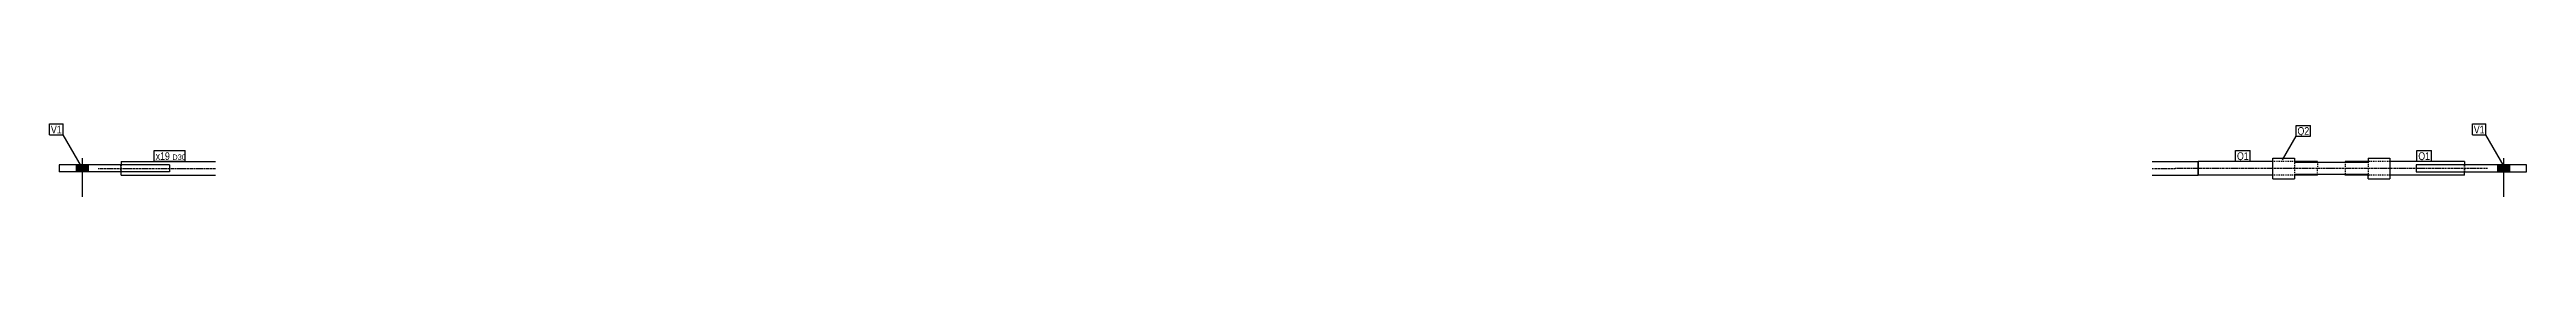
# Model space of a CAD drawing. Header units: millimetres. Extents: x 12 to 17190, y -28 to 354.
# Drawn here: x 11795 to 17190, y -28 to 131 of the extents above; entities that cross this region are included whole.
import ezdxf

# ---------------------------------------------------------------- set-up
doc = ezdxf.new("R2010")
doc.units = ezdxf.units.MM
doc.linetypes.add('DXK_LINE_DOT2', pattern=[3.9198, 1.9599, -1.9599])
doc.linetypes.add('DXK_LINE_DOT3', pattern=[5.9187, 2.979, -0.9799, 0.9799, -0.9799])
doc.layers.add('STÅL', color=7, linetype='Continuous')
doc.layers.add('TEKST', color=7, linetype='Continuous')
doc.styles.add('Arial Narrow', font='ARIALN.TTF', dxfattribs={"height": 0.2})

msp = doc.modelspace()

# ---------------------------------------------------------------- hatches: boundary and pattern name
at = {"layer": 'STÅL', "linetype": 'Continuous'}
for points in [[(11852.9, 27), (11878.9, 27), (11878.9, 42), (11852.9, 42)], [(17153, 42), (17127, 42), (17127, 27), (17153, 27)]]:
    msp.add_hatch(color=96, dxfattribs=at).paths.add_polyline_path(points)

# ---------------------------------------------------------------- linework, layer by layer
at = {"layer": 'STÅL', "color": 96, "linetype": 'Continuous'}
for p, q in [((11865.9, 57), (11865.9, -28)), ((17140, 57), (17140, -28)), ((11852.9, 42), (11852.9, 27)), ((11878.9, 42), (11878.9, 27)), ((17127, 42), (17127, 27)), ((17153, 42), (17153, 27))]:
    msp.add_line(p, q, dxfattribs=at)
at = {"layer": 'STÅL', "color": 2, "linetype": 'Continuous'}
for p, q in [((16637.5, 57), (16685, 57)), ((16637.5, 12), (16637.5, 57)), ((16685, 57), (16685, 47.7)), ((16845, 57), (16892.5, 57)), ((16845, 57), (16845, 47.7)), ((16892.5, 57), (16892.5, 12)), ((12055.9, 42), (11815.9, 42)), ((11815.9, 42), (11815.9, 27)), ((12055.9, 27), (11815.9, 27)), ((11950.9, 49.5), (12155.9, 49.5)), ((11950.9, 49.5), (11950.9, 42)), ((11950.9, 19.5), (11950.9, 27)), ((11950.9, 19.5), (12155.9, 19.5)), ((12055.9, 42), (12055.9, 27)), ((16375, 49.5), (16475, 49.5)), ((16375, 19.5), (16475, 19.5)), ((16637.5, 49.5), (16475, 49.5)), ((16475, 19.5), (16475, 49.5)), ((16475, 49.5), (16475, 27)), ((16475, 27), (16475, 19.5)), ((16637.5, 19.5), (16475, 19.5)), ((16637.5, 12), (16685, 12)), ((16735, 49.5), (16685, 49.5)), ((16845, 47.7), (16685, 47.7)), ((16845, 21.3), (16685, 21.3)), ((16685, 21.3), (16685, 12)), ((16735, 19.5), (16685, 19.5)), ((16735, 47.7), (16735, 49.5)), ((16735, 19.5), (16735, 21.3)), ((16845, 49.5), (16795, 49.5)), ((16795, 49.5), (16795, 47.7)), ((16795, 19.5), (16795, 21.3)), ((16845, 19.5), (16795, 19.5)), ((16845, 12), (16845, 21.3)), ((16845, 12), (16892.5, 12)), ((17055, 49.5), (16892.5, 49.5)), ((17055, 19.5), (16892.5, 19.5)), ((17190, 42), (16950, 42)), ((16950, 42), (16950, 27)), ((16950, 27), (17190, 27)), ((17055, 49.5), (17055, 42)), ((17055, 19.5), (17055, 27)), ((17190, 27), (17190, 42))]:
    msp.add_line(p, q, dxfattribs=at)
at = {"layer": 'STÅL', "color": 7, "linetype": 'DXK_LINE_DOT2'}
for p, q in [((16685, 54), (16685, 21.3)), ((11949.9, 27), (11949.9, 42)), ((11950.9, 42), (11950.9, 27)), ((16685, 49.5), (16637.5, 49.5)), ((16685, 19.5), (16637.5, 19.5)), ((16735, 47.5), (16735, 47.7)), ((16735, 47.5), (16735, 34.5)), ((16735, 21.3), (16735, 34.5)), ((16795, 47.7), (16795, 21.3)), ((16892.5, 49.5), (16845, 49.5)), ((16845, 47.7), (16845, 15)), ((16892.5, 19.5), (16845, 19.5)), ((17055, 27), (17055, 42)), ((17056, 27), (17056, 42))]:
    msp.add_line(p, q, dxfattribs=at)
at = {"layer": 'STÅL', "color": 7, "linetype": 'DXK_LINE_DOT3'}
for p, q in [((11900.9, 34.5), (12155.9, 34.5)), ((16375, 34.5), (16425, 34.5)), ((16745, 34.5), (16425, 34.5)), ((17105, 34.5), (16745, 34.5))]:
    msp.add_line(p, q, dxfattribs=at)

# ---------------------------------------------------------------- wipeouts: each hides what was drawn before it
at = {"color": 0}
for points in [[(11821.2, 111), (11821.2, 128.5), (11797.7, 128.5), (11797.7, 111)], [(16716.8, 108), (16716.8, 125.5), (16691.3, 125.5), (16691.3, 108)], [(17098.7, 111), (17098.7, 128.5), (17075.3, 128.5), (17075.3, 111)]]:
    msp.add_wipeout(points, dxfattribs=at).dxf.layer = 'TEKST'

# ---------------------------------------------------------------- next in the draw order: wipeouts: each hides what was drawn before it
for points in [[(11821.2, 111), (11821.2, 128.5), (11797.7, 128.5), (11797.7, 111)], [(16716.8, 108), (16716.8, 125.5), (16691.3, 125.5), (16691.3, 108)], [(17098.7, 111), (17098.7, 128.5), (17075.3, 128.5), (17075.3, 111)], [(12056.8, 53), (12056.8, 70.5), (12025.9, 70.5), (12025.9, 53)], [(16585, 53), (16585, 70.5), (16559.5, 70.5), (16559.5, 53)], [(16980, 53), (16980, 70.5), (16954.5, 70.5), (16954.5, 53)]]:
    msp.add_wipeout(points, dxfattribs=at).dxf.layer = 'TEKST'

# ---------------------------------------------------------------- next in the draw order: linework, layer by layer
at = {"layer": 'TEKST', "color": 7, "linetype": 'Continuous'}
for p, q in [((11794.7, 131.5), (11824.2, 131.5)), ((11794.7, 108), (11794.7, 131.5)), ((11794.7, 108), (11824.2, 108)), ((11824.2, 108), (11824.2, 131.5)), ((11864.2, 38.7), (11824.2, 108)), ((16688.3, 128.5), (16719.8, 128.5)), ((16688.3, 105), (16688.3, 128.5)), ((16719.8, 105), (16719.8, 128.5)), ((17072.3, 131.5), (17101.7, 131.5)), ((17072.3, 108), (17072.3, 131.5)), ((17072.3, 108), (17101.7, 108)), ((17101.7, 108), (17101.7, 131.5)), ((17141.7, 38.7), (17101.7, 108)), ((16658.3, 53), (16688.3, 105)), ((16688.3, 105), (16719.8, 105))]:
    msp.add_line(p, q, dxfattribs=at)

# ---------------------------------------------------------------- next in the draw order: texts
at = {"layer": 'TEKST', "color": 3, "style": 'Arial Narrow'}
for s, p in [('V1', (11797.7, 111)), ('Q2', (16691.3, 108)), ('V1', (17075.3, 111))]:
    msp.add_text(s, height=16.7, dxfattribs=at).set_placement(p)

# ---------------------------------------------------------------- next in the draw order: wipeouts: each hides what was drawn before it
at = {"color": 0}
for points in [[(12056.8, 53), (12056.8, 70.5), (12025.9, 70.5), (12025.9, 53)], [(16585, 53), (16585, 70.5), (16559.5, 70.5), (16559.5, 53)], [(16980, 53), (16980, 70.5), (16954.5, 70.5), (16954.5, 53)]]:
    msp.add_wipeout(points, dxfattribs=at).dxf.layer = 'TEKST'

# ---------------------------------------------------------------- next in the draw order: linework, layer by layer
at = {"layer": 'TEKST', "color": 7, "linetype": 'Continuous'}
for p, q in [((12022.9, 50), (12022.9, 73.5)), ((16556.5, 73.5), (16588, 73.5)), ((16556.5, 50), (16556.5, 73.5)), ((16588, 50), (16588, 73.5)), ((16951.5, 73.5), (16983, 73.5)), ((16951.5, 50), (16951.5, 73.5)), ((16983, 50), (16983, 73.5)), ((16556.5, 50), (16588, 50)), ((16951.5, 50), (16983, 50))]:
    msp.add_line(p, q, dxfattribs=at)

# ---------------------------------------------------------------- next in the draw order: texts
at = {"layer": 'TEKST', "color": 3, "style": 'Arial Narrow'}
for p in [(16559.5, 53), (16954.5, 53)]:
    msp.add_text('Q1', height=16.7, dxfattribs=at).set_placement(p)

# ---------------------------------------------------------------- next in the draw order: wipeouts: each hides what was drawn before it
at = {"color": 0}
msp.add_wipeout([(12087.2, 53), (12087.2, 65.5), (12062, 65.5), (12062, 53)], dxfattribs=at).dxf.layer = 'TEKST'

# ---------------------------------------------------------------- next in the draw order: wipeouts: each hides what was drawn before it
msp.add_wipeout([(12087.2, 53), (12087.2, 65.5), (12062, 65.5), (12062, 53)], dxfattribs=at).dxf.layer = 'TEKST'

# ---------------------------------------------------------------- next in the draw order: linework, layer by layer
at = {"layer": 'TEKST', "color": 7, "linetype": 'Continuous'}
for p, q in [((12022.9, 73.5), (12090.2, 73.5)), ((12090.2, 50), (12090.2, 73.5)), ((12022.9, 50), (12090.2, 50))]:
    msp.add_line(p, q, dxfattribs=at)

# ---------------------------------------------------------------- next in the draw order: texts
at = {"layer": 'TEKST', "color": 3, "style": 'Arial Narrow'}
for s, height, p in [('x19', 16.7, (12025.9, 53)), ('D30', 11.93, (12062, 53))]:
    msp.add_text(s, height=height, dxfattribs=at).set_placement(p)

doc.saveas('drawing.dxf')
